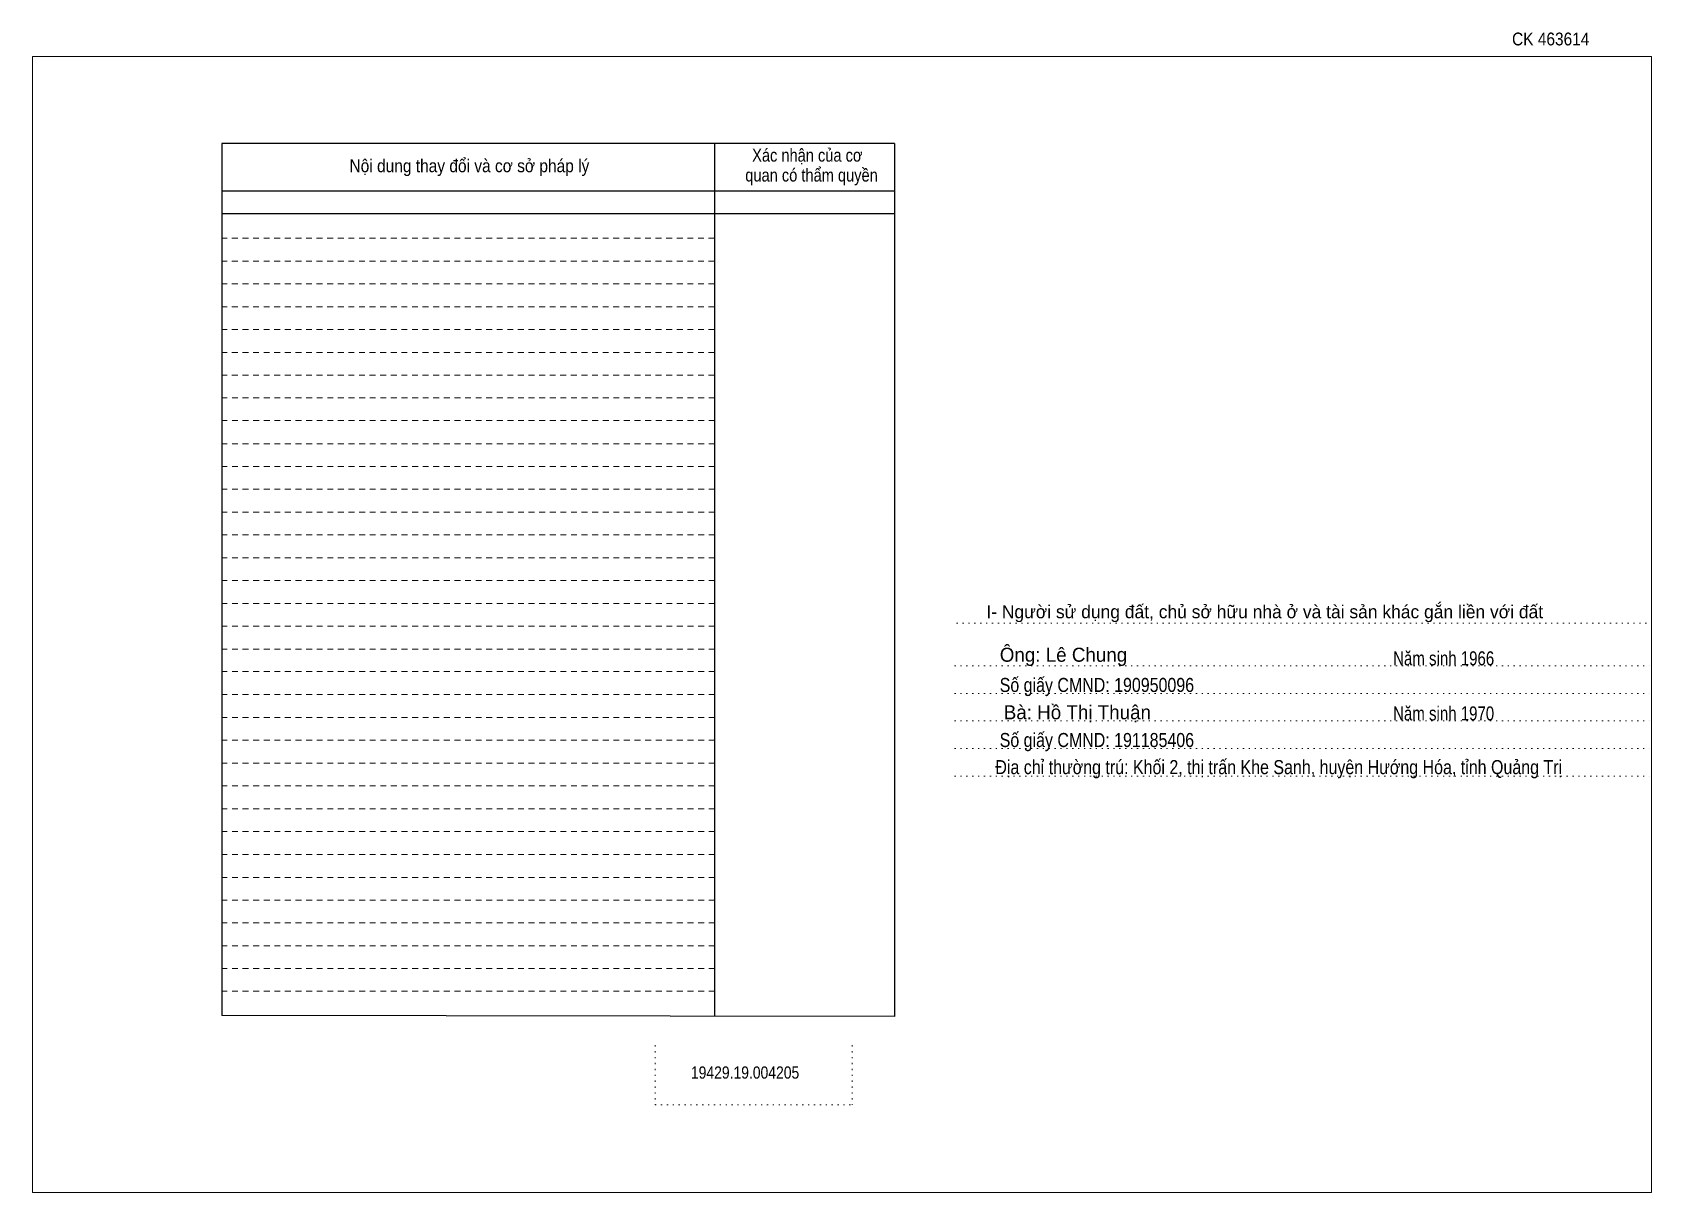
# Model space of a CAD drawing. Header units: metres. Extents: x 550018 to 551614, y 1839052 to 1839808.
# Drawn here: x 550017.8 to 550430.5, y 1839055.1 to 1839350.9 of the extents above; entities that cross this region are included whole.
import ezdxf
from ezdxf.enums import TextEntityAlignment as Align

# ---------------------------------------------------------------- set-up
doc = ezdxf.new("R2010")
doc.units = ezdxf.units.M
doc.linetypes.add('DOTTED', pattern=[1.5, 0.3, -1.2])
doc.linetypes.add('SHORT_DASHED', pattern=[2.7, 1.5, -1.2])
for name, color, linetype, lineweight in [('1', 7, 'DOTTED', 13), ('18', 7, 'Continuous', 25), ('2', 7, 'Continuous', 13), ('28', 7, 'Continuous', 25)]:
    doc.layers.add(name, color=color, linetype=linetype, lineweight=lineweight)
doc.layers.add('40', color=7, linetype='Continuous')
doc.layers.add('9', color=7, linetype='Continuous')

msp = doc.modelspace()

# ---------------------------------------------------------------- texts
at = {"layer": '18', "width": 0.85}
msp.add_text('19429.19.004205', height=3.12, dxfattribs=at).set_placement((550199.44, 1839084.16), align=Align.CENTER)
at = {"layer": '2'}
for s, width, p in [('Nội dung thay đổi và cơ sở pháp lý', 0.9, (550129.18, 1839315.21)), ('Nội dung thay đổi và cơ sở pháp lý', 0.9, (550129.18, 1839315.21)), ('Xác nhận của cơ', 0.85, (550215.305, 1839317.91)), ('Xác nhận của cơ', 0.85, (550215.305, 1839317.91)), (' quan có thẩm quyền', 0.85, (550215.855, 1839312.84)), (' quan có thẩm quyền', 0.85, (550215.855, 1839312.84))]:
    msp.add_text(s, height=3.279, dxfattribs=dict(at, width=width)).set_placement(p, align=Align.CENTER)
at = {"layer": '28'}
msp.add_text('I- Người sử dụng đất, chủ sở hữu nhà ở và tài sản khác gắn liền với đất', height=3.324, dxfattribs=at).set_placement((550331.875, 1839201.52), align=Align.CENTER)
for s, height, width, p in [('Năm sinh 1966', 3.58, 0.8, (550377.48, 1839189.51)), ('Số giấy CMND: 190950096', 3.58, 0.85, (550289.1, 1839182.73)), ('Năm sinh 1970', 3.58, 0.8, (550377.47, 1839175.47)), ('Số giấy CMND: 191185406', 3.58, 0.85, (550289.1, 1839168.69)), ('Địa chỉ thường trú: Khối 2, thị trấn Khe Sanh, huyện Hướng Hóa, tỉnh Quảng Trị', 3.585, 0.85, (550335.445, 1839161.78))]:
    msp.add_text(s, height=height, dxfattribs=dict(at, width=width)).set_placement(p, align=Align.CENTER)
at = {"layer": '40', "width": 0.9}
msp.add_text('CK 463614', height=3.271, dxfattribs=at).set_placement((550404.765, 1839347.54), align=Align.CENTER)
at = {"layer": '9'}
for s, p in [('Ông: Lê Chung', (550280.59, 1839190.43)), ('Bà: Hồ Thị Thuận', (550284.13, 1839175.76))]:
    msp.add_text(s, height=3.58, dxfattribs=at).set_placement(p, align=Align.CENTER)

# ---------------------------------------------------------------- linework, layer by layer
at = {"layer": '1'}
for p, q in [((550253.36, 1839200.26), (550430.48, 1839200.26)), ((550252.82, 1839189.39), (550429.86, 1839189.39)), ((550252.82, 1839182.37), (550429.86, 1839182.37)), ((550252.82, 1839175.35), (550429.86, 1839175.35)), ((550252.82, 1839168.33), (550429.86, 1839168.33)), ((550252.82, 1839161.24), (550429.86, 1839161.24)), ((550176.5, 1839092.66), (550176.5, 1839077.5)), ((550226.75, 1839092.66), (550226.75, 1839077.5)), ((550176.5, 1839077.5), (550226.75, 1839077.5))]:
    msp.add_line(p, q, dxfattribs=at)
at = {"layer": '1', "linetype": 'Continuous'}
for points in [[(550017.8, 1839055.11), (550430.48, 1839055.11), (550430.48, 1839344.73), (550017.8, 1839344.73)], [(550017.8, 1839344.73), (550430.48, 1839344.73), (550430.48, 1839055.11), (550017.8, 1839055.11)], [(550017.8, 1839055.11), (550430.48, 1839055.11), (550430.48, 1839344.73), (550017.8, 1839344.73)]]:
    msp.add_lwpolyline(points, close=True, dxfattribs=at)
at = {"layer": '2', "lineweight": 25}
for p, q in [((550237.55, 1839322.52), (550066.08, 1839322.52)), ((550066.08, 1839322.52), (550066.08, 1839100.26)), ((550191.65, 1839322.52), (550191.68, 1839100.11)), ((550237.55, 1839310.4), (550066.3, 1839310.4)), ((550237.55, 1839304.59), (550066.3, 1839304.59))]:
    msp.add_line(p, q, dxfattribs=at)
at = {"layer": '2', "linetype": 'SHORT_DASHED'}
for p, q in [((550191.65, 1839298.4), (550066.01, 1839298.4)), ((550191.65, 1839292.58), (550066.01, 1839292.58)), ((550191.65, 1839292.58), (550066.08, 1839292.58)), ((550191.65, 1839286.74), (550066.08, 1839286.74)), ((550191.65, 1839280.94), (550066.08, 1839280.94)), ((550191.65, 1839275.14), (550066.08, 1839275.14)), ((550191.65, 1839269.28), (550066.08, 1839269.28)), ((550191.65, 1839263.52), (550066.08, 1839263.52)), ((550191.68, 1839257.68), (550066.08, 1839257.68)), ((550191.68, 1839251.9), (550066.08, 1839251.9)), ((550191.68, 1839246.02), (550066.08, 1839246.02)), ((550191.68, 1839240.22), (550066.08, 1839240.22)), ((550191.68, 1839234.44), (550066.08, 1839234.44)), ((550191.68, 1839228.6), (550066.08, 1839228.6)), ((550191.68, 1839222.74), (550066.08, 1839222.74)), ((550191.68, 1839216.93), (550066.08, 1839216.93)), ((550191.68, 1839211.1), (550066.08, 1839211.1)), ((550191.68, 1839205.3), (550066.08, 1839205.3)), ((550191.68, 1839199.54), (550066.08, 1839199.54)), ((550191.68, 1839193.68), (550066.08, 1839193.68)), ((550191.68, 1839187.92), (550066.08, 1839187.92)), ((550191.68, 1839182.06), (550066.08, 1839182.06)), ((550191.68, 1839176.18), (550066.08, 1839176.18)), ((550191.68, 1839170.42), (550066.08, 1839170.42)), ((550191.68, 1839164.62), (550066.08, 1839164.62)), ((550191.68, 1839158.76), (550066.08, 1839158.76)), ((550191.68, 1839152.96), (550066.08, 1839152.96)), ((550191.68, 1839147.14), (550066.08, 1839147.14)), ((550191.68, 1839141.33), (550066.08, 1839141.33)), ((550191.68, 1839135.46), (550066.08, 1839135.46)), ((550191.68, 1839129.7), (550066.08, 1839129.7)), ((550191.68, 1839123.92), (550066.08, 1839123.92)), ((550191.68, 1839118.04), (550066.08, 1839118.04)), ((550191.68, 1839112.22), (550066.08, 1839112.22)), ((550191.68, 1839106.46), (550066.08, 1839106.46))]:
    msp.add_line(p, q, dxfattribs=at)
at = {"layer": '2', "lineweight": 25}
msp.add_lwpolyline([(550237.55, 1839322.52), (550237.48, 1839099.98), (550066.08, 1839100.26)], dxfattribs=at)

msp.set_redraw_order([(e.dxf.handle, doc.entitydb.next_handle()) for e in msp.query("TEXT MTEXT ATTDEF DIMENSION ARC_DIMENSION")])  # texts and dimensions are drawn at this point

doc.saveas('drawing.dxf')
